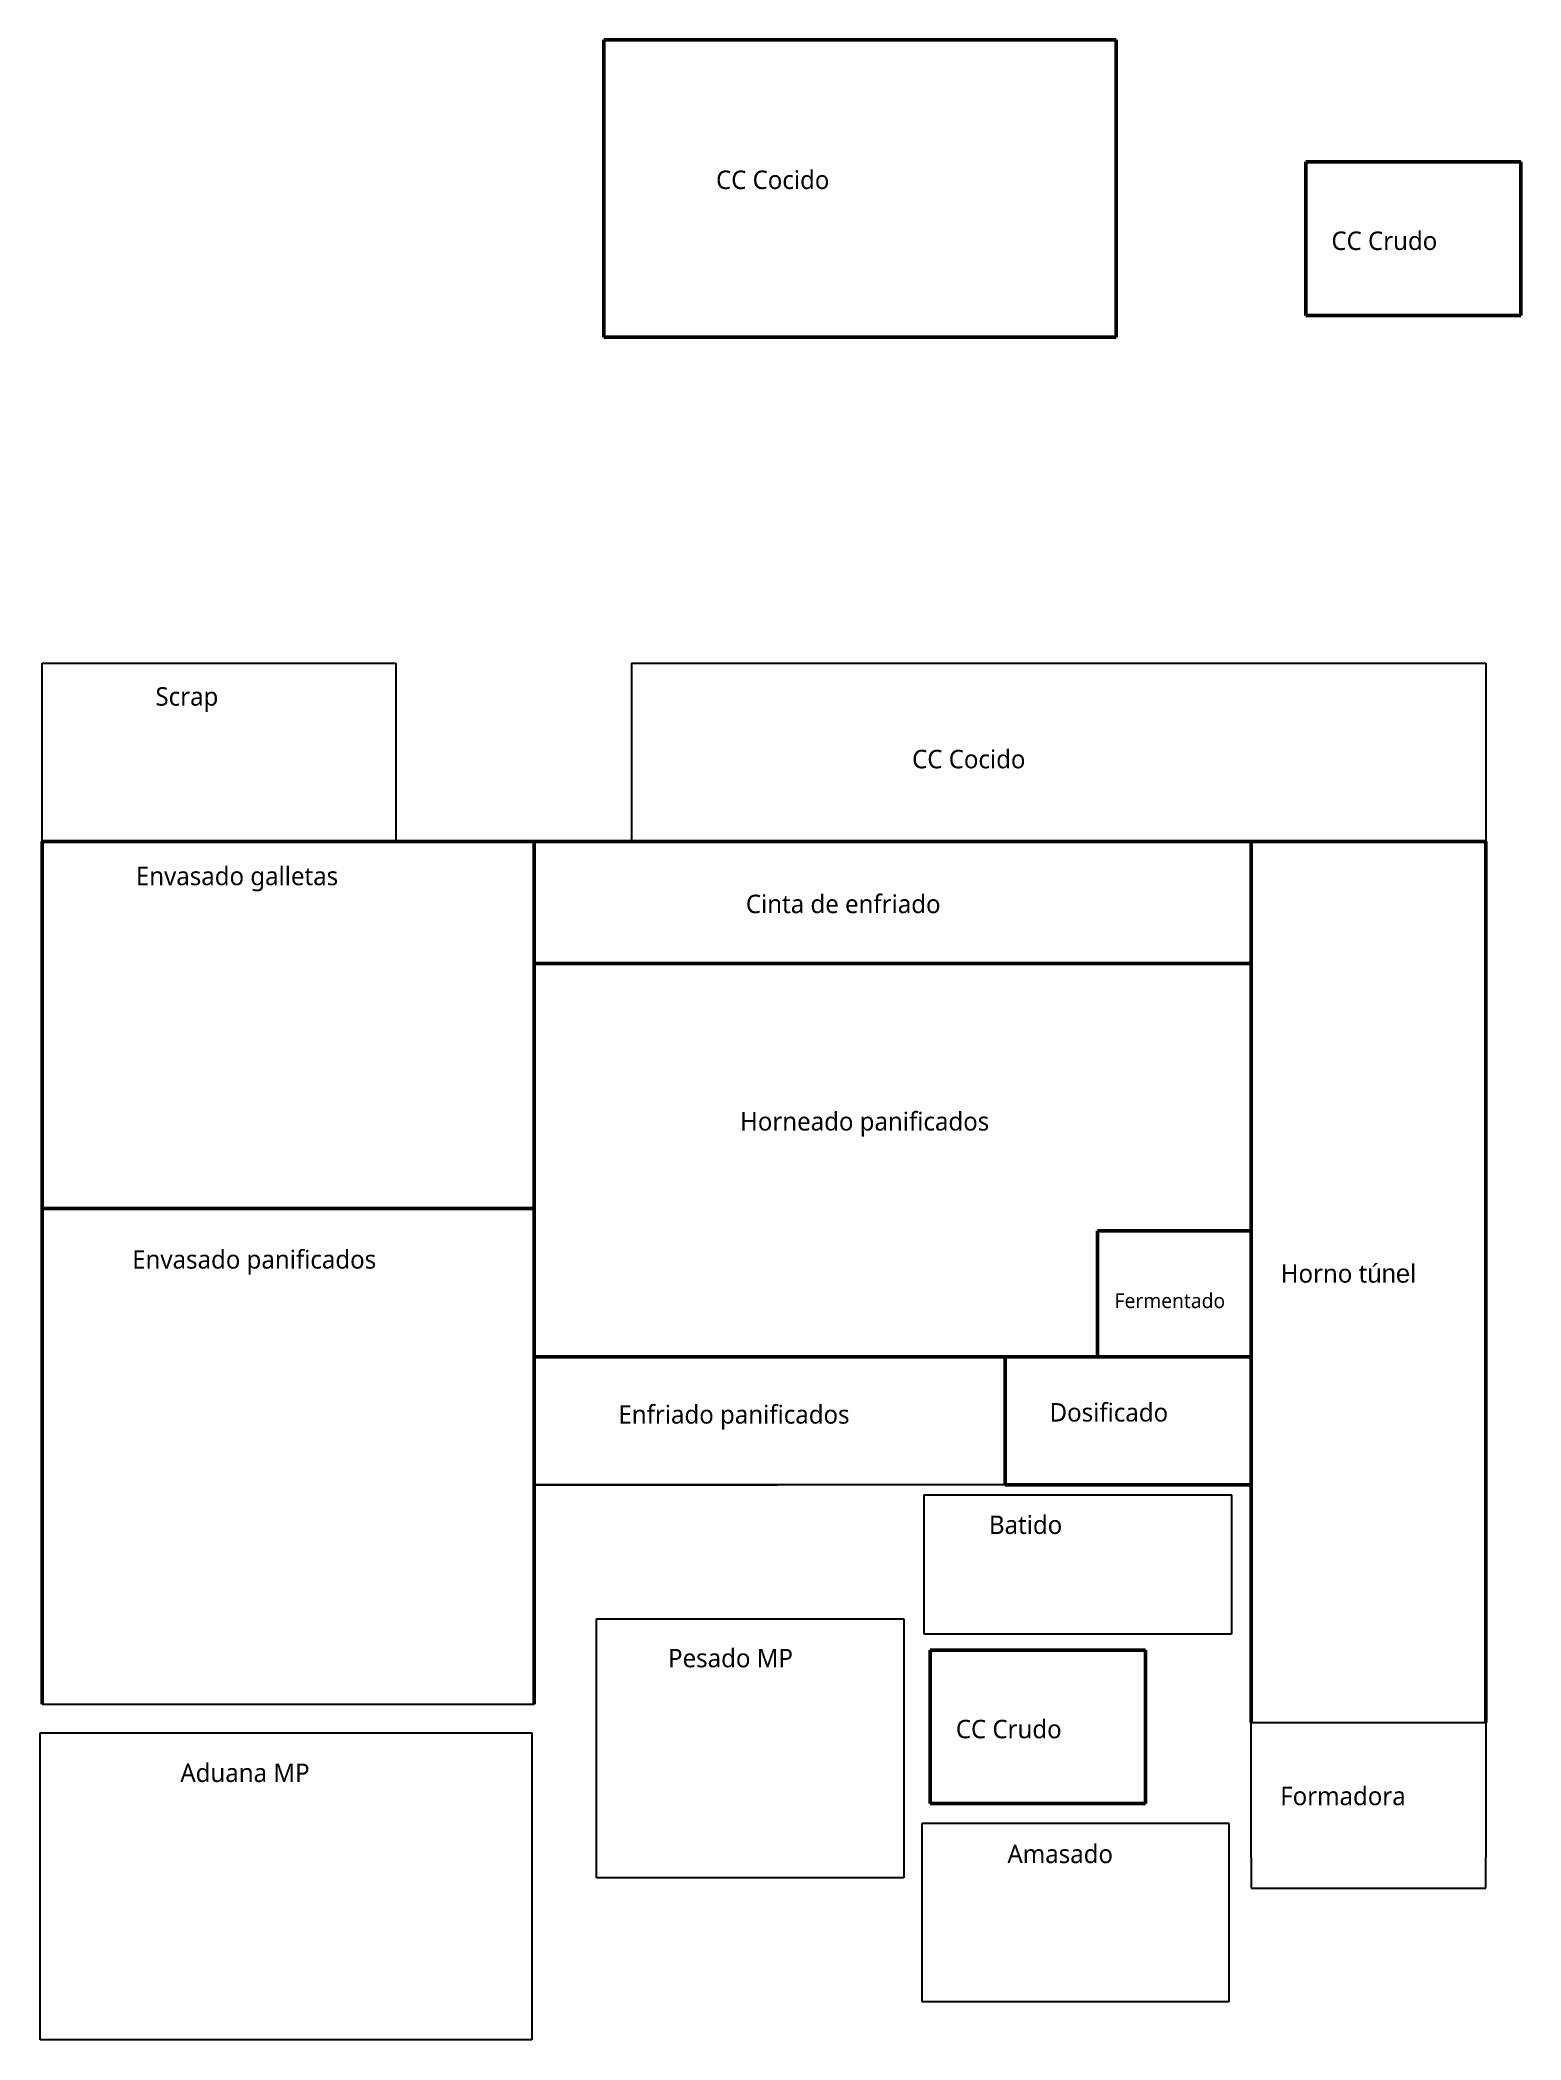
# Model space of a CAD drawing. Header units: millimetres. Extents: x 44692 to 101945, y -26273 to 14445.
# Drawn here: x 100499 to 101945, y -19288 to -17335 of the extents above; entities that cross this region are included whole.
import ezdxf

# ---------------------------------------------------------------- set-up
doc = ezdxf.new("R2010")
doc.units = ezdxf.units.MM
doc.header["$LTSCALE"] = 100
doc.layers.add('Mesas-estantes', color=230, linetype='Continuous')
doc.layers.add('rotulo', color=211, linetype='Continuous')
doc.layers.add('Paredes', color=7, linetype='Continuous', lineweight=50)
doc.styles.add('OpenSans', font='OpenSans-Regular.ttf')

msp = doc.modelspace()

# ---------------------------------------------------------------- texts
at = {"layer": 'rotulo', "attachment_point": 1, "style": 'OpenSans'}
for s, insert, char_height, width in [('CC Cocido', (101159.088, -17462.979), 18, 158.25025), ('CC Crudo\\P', (101759.784, -17522.505), 18, 318.3755), ('Scrap\\P', (100611.876, -17967.382), 18, 318.3755), ('CC Cocido', (101350.51, -18028.569), 18, 158.25025), ('Envasado galletas', (100592.8, -18142.715), 18, 318.3755), ('Cinta de enfriado', (101188.197, -18169.965), 18, 318.3755), ('Horneado panificados', (101182.524, -18382.222), 18, 318.3755), ('Envasado panificados', (100589.182, -18517.03), 18, 318.3755), ('Horno t{\\fArial|b0|i0|c0|p34;únel\\P}', (101710.311, -18530.733), 18, 318.3755), ('Fermentado\\P', (101548.085, -18559.187), 14.4, 254.7004), ('Enfriado panificados', (101063.812, -18668.368), 18, 318.3755), ('Dosificado\\P', (101484.693, -18666.375), 18, 318.3755), ('Batido\\P', (101425.519, -18776.104), 18, 318.3755), ('Pesado MP', (101112.274, -18906.268), 18, 158.25025), ('CC Crudo\\P', (101393.153, -18975.582), 18, 318.3755), ('Aduana MP', (100636.158, -19018.256), 18, 158.25025), ('Formadora', (101709.797, -19040.914), 18, 158.25025), ('Amasado', (101443.541, -19097.454), 18, 158.25025)]:
    msp.add_mtext(s, dxfattribs=dict(at, insert=insert, char_height=char_height, width=width))

# ---------------------------------------------------------------- linework, layer by layer
at = {"layer": 'Mesas-estantes', "color": 0}
for p, q in [((100501.429, -18118.067), (100501.429, -17944.067)), ((100501.429, -17944.067), (100846.429, -17944.067)), ((100846.429, -17944.067), (100846.429, -18118.067)), ((101076.429, -17944.067), (101076.429, -18118.067)), ((101076.429, -17944.067), (101910.429, -17944.067)), ((101910.429, -17944.067), (101910.429, -18118.067)), ((100981.429, -18960.367), (100981.429, -18476.367)), ((101441.429, -18746.034), (100981.429, -18746.034)), ((100981.429, -18746.034), (101219.084, -18746.034)), ((101362.377, -18755.79), (101662.377, -18755.79)), ((101362.377, -18891.79), (101362.377, -18755.79)), ((101662.377, -18755.79), (101662.377, -18891.79)), ((101042.367, -18876.939), (101342.367, -18876.939)), ((101042.367, -19129.939), (101042.367, -18876.939)), ((101342.367, -18876.939), (101342.367, -19129.939)), ((101662.377, -18891.79), (101362.377, -18891.79)), ((100501.429, -18960.367), (100981.429, -18960.367)), ((101681.429, -18978.067), (101910.429, -18978.067)), ((101681.429, -19110.067), (101681.429, -18978.067)), ((101910.429, -18978.067), (101910.429, -19110.067)), ((100499.174, -18988.165), (100979.174, -18988.165)), ((100499.174, -19288.165), (100499.174, -18988.165)), ((100979.174, -18988.165), (100979.174, -19288.165)), ((101660.091, -19076.68), (101360.091, -19076.68)), ((101360.091, -19076.68), (101360.091, -19250.68)), ((101660.091, -19250.68), (101660.091, -19076.68)), ((101681.429, -19110.067), (101681.429, -19140.067)), ((101910.429, -19140.067), (101910.429, -19110.067)), ((101342.367, -19129.939), (101042.367, -19129.939)), ((101681.429, -19140.067), (101910.429, -19140.067)), ((101360.091, -19250.68), (101660.091, -19250.68)), ((100979.174, -19288.165), (100499.174, -19288.165))]:
    msp.add_line(p, q, dxfattribs=at)
at = {"layer": 'Mesas-estantes', "color": 9, "true_color": 0xc7c8ca}
for p in [(100981.429, -18736.034), (100981.429, -18746.034), (100981.429, -18746.034), (100981.429, -18746.034)]:
    msp.add_line(p, (100981.429, -18746.034), dxfattribs=at)
at = {"layer": 'Paredes', "color": 0}
for p, q in [((101549.566, -17335.496), (101049.566, -17335.496)), ((101049.566, -17335.496), (101049.566, -17625.496)), ((101549.566, -17625.496), (101549.566, -17335.496)), ((101944.863, -17454.337), (101734.863, -17454.337)), ((101734.863, -17454.337), (101734.863, -17604.337)), ((101944.863, -17604.337), (101944.863, -17454.337)), ((101734.863, -17604.337), (101944.863, -17604.337)), ((101049.566, -17625.496), (101549.566, -17625.496)), ((100501.429, -18118.067), (100501.429, -18476.367)), ((100981.429, -18118.067), (100501.429, -18118.067)), ((101681.429, -18118.067), (100981.429, -18118.067)), ((100981.429, -18118.067), (100981.429, -18237.067)), ((100981.429, -18476.367), (100981.429, -18118.067)), ((101910.429, -18118.067), (101681.429, -18118.067)), ((101681.429, -18118.067), (101681.429, -18803.067)), ((101910.429, -18978.067), (101910.429, -18118.067)), ((100981.429, -18237.067), (101681.429, -18237.067)), ((101681.429, -18237.067), (100981.429, -18237.067)), ((100981.429, -18237.067), (100981.429, -18343.034)), ((100981.429, -18343.034), (100981.429, -18621.034)), ((100501.429, -18476.367), (100931.429, -18476.367)), ((100501.429, -18476.367), (100501.429, -18960.367)), ((100981.429, -18476.367), (100931.429, -18476.367)), ((100981.429, -18960.367), (100981.429, -18476.367)), ((101681.429, -18498.034), (101531.429, -18498.034)), ((101531.429, -18498.034), (101531.429, -18621.034)), ((100981.429, -18621.034), (101531.429, -18621.034)), ((100981.429, -18621.034), (100981.429, -18736.034)), ((101441.429, -18621.034), (101441.429, -18746.034)), ((101531.429, -18621.034), (101681.429, -18621.034)), ((101441.429, -18746.034), (101681.429, -18746.034)), ((101681.429, -18803.067), (101681.429, -18978.067)), ((101578.233, -18907.414), (101368.233, -18907.414)), ((101368.233, -18907.414), (101368.233, -19057.414)), ((101578.233, -19057.414), (101578.233, -18907.414)), ((101368.233, -19057.414), (101578.233, -19057.414))]:
    msp.add_line(p, q, dxfattribs=at)

msp.set_redraw_order([(e.dxf.handle, doc.entitydb.next_handle()) for e in msp.query("TEXT MTEXT ATTDEF DIMENSION ARC_DIMENSION")])  # texts and dimensions are drawn at this point

doc.saveas('drawing.dxf')
